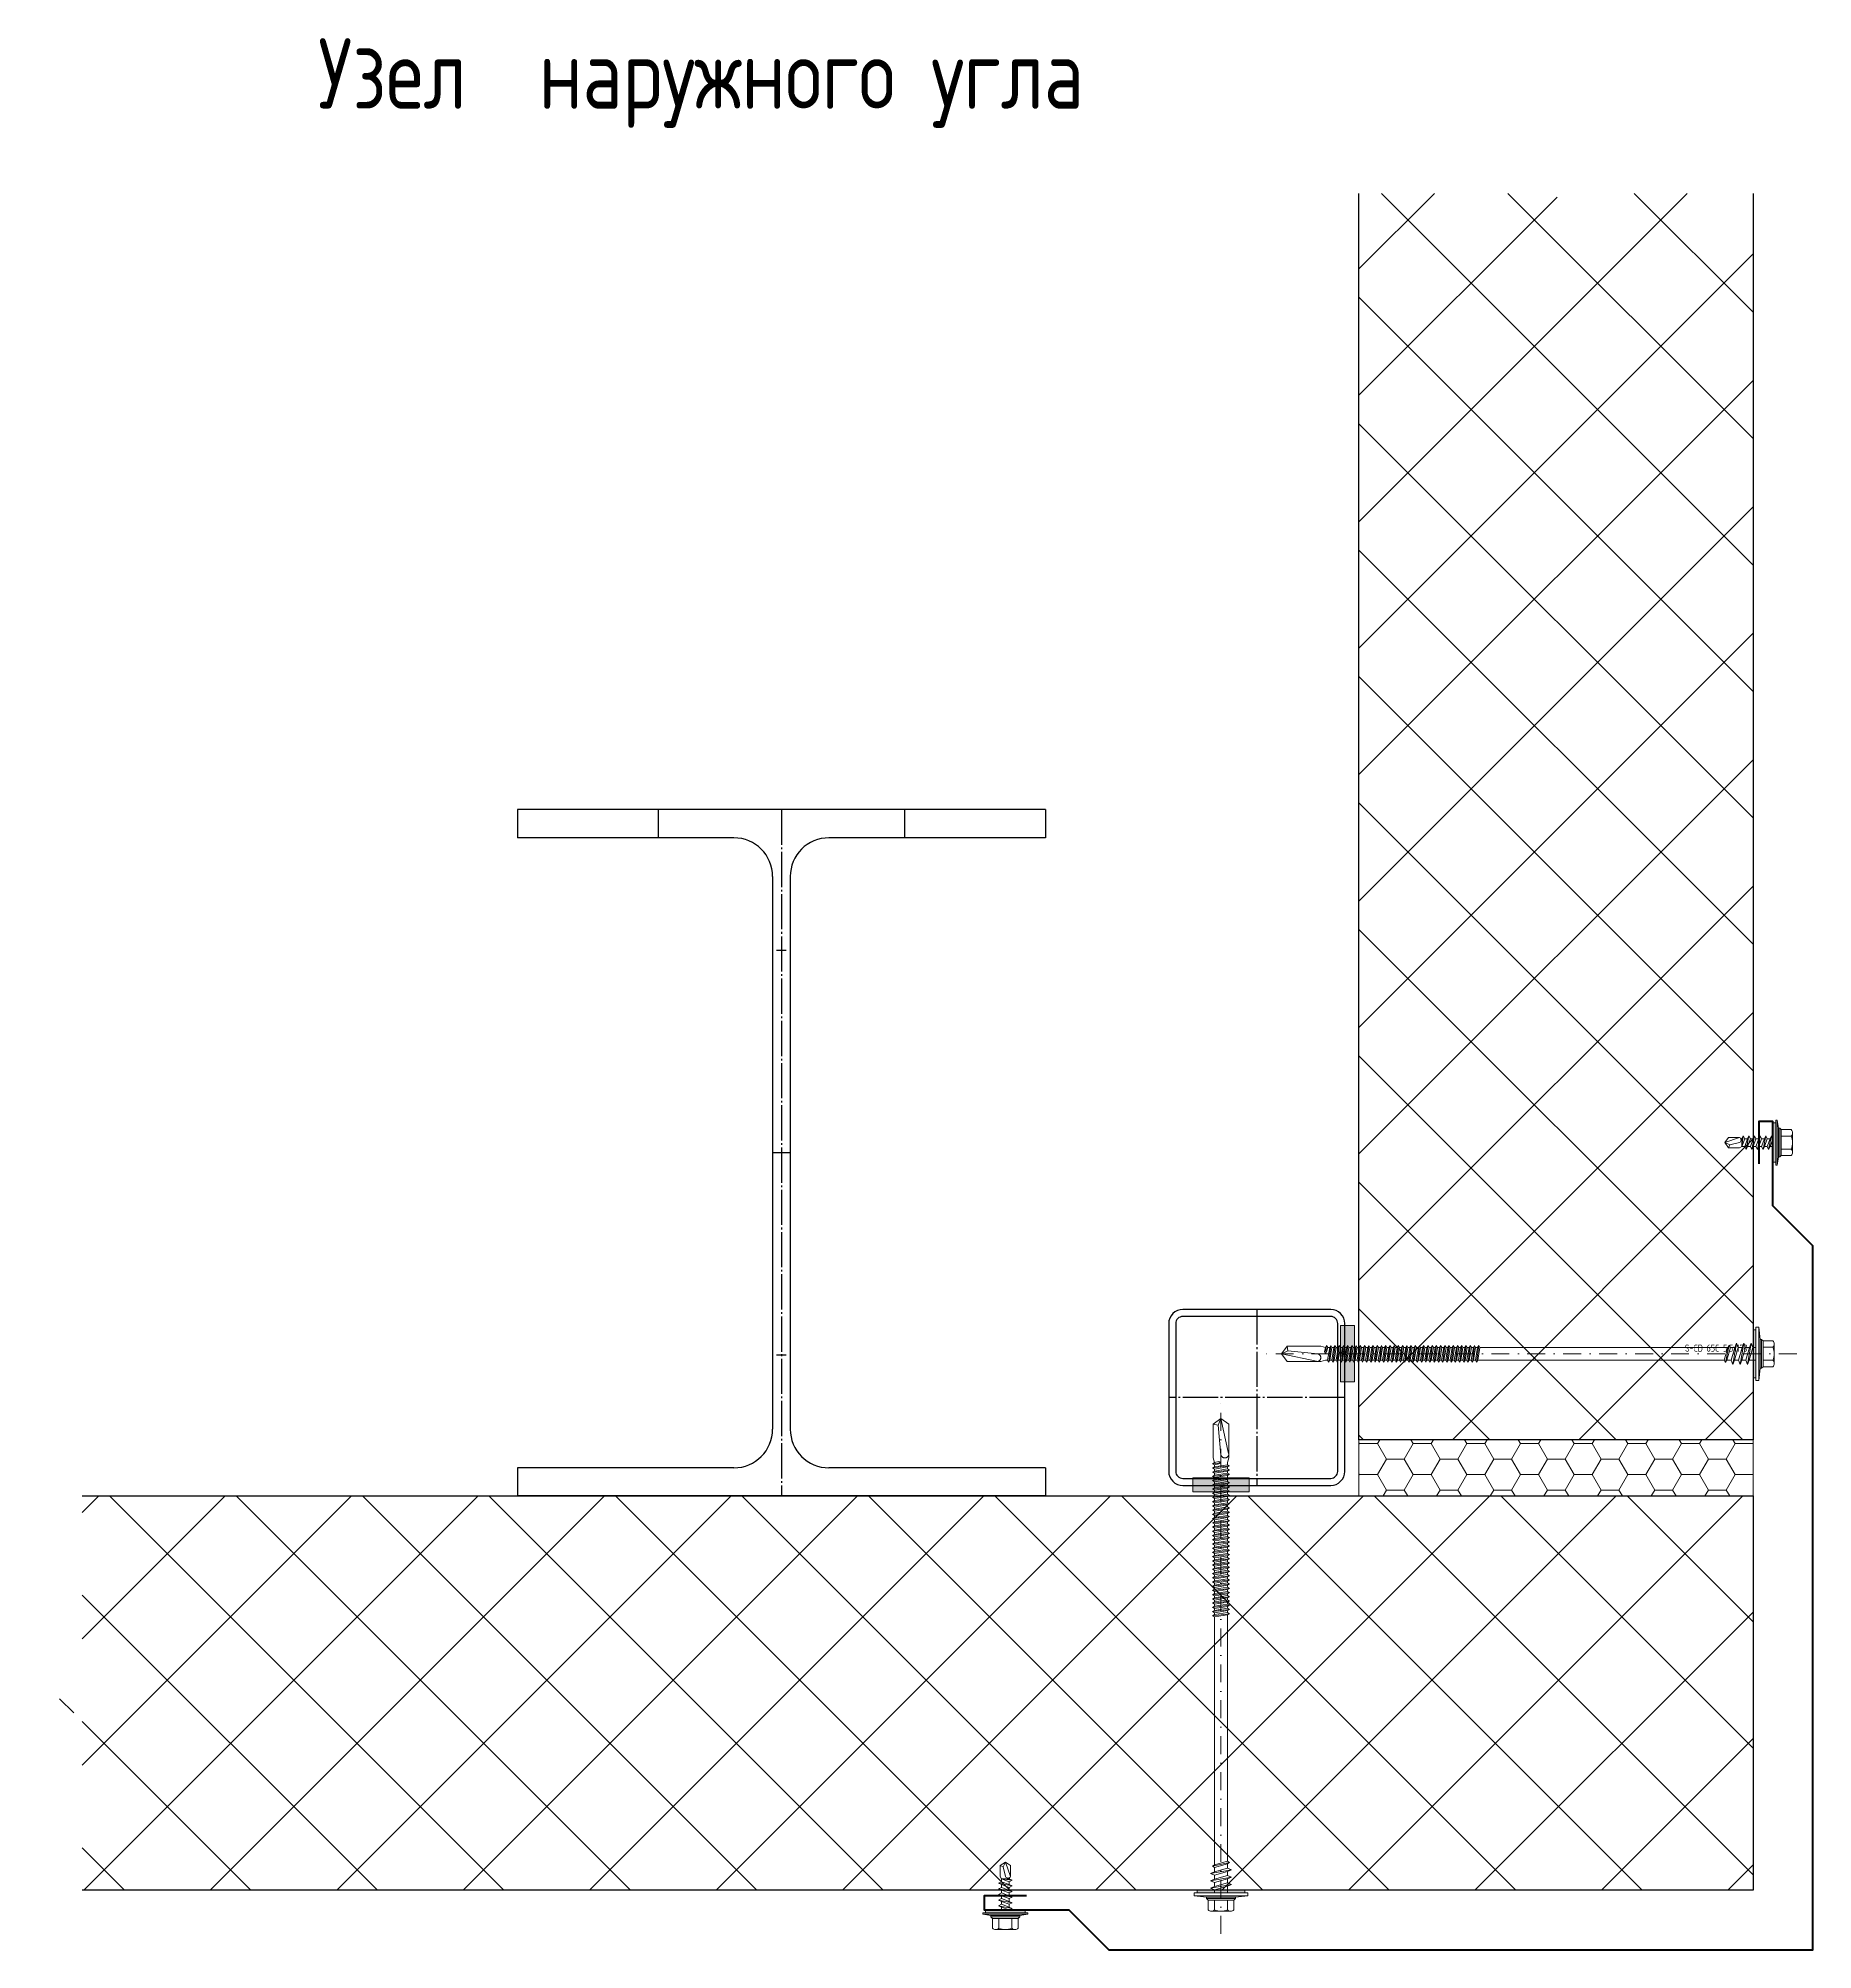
# Model space of a CAD drawing. Header units: millimetres. Extents: x -351329 to 406471, y -253833 to 111767.
# Drawn here: x -245434 to -244426, y -188725 to -187638 of the extents above; entities that cross this region are included whole.
import ezdxf

# ---------------------------------------------------------------- set-up
doc = ezdxf.new("R2010")
doc.units = ezdxf.units.MM
doc.linetypes.add('DASHDOT', pattern=[25.4, 12.7, -6.35, 0, -6.35])
doc.linetypes.add('GOST2.303 5', pattern=[24, 20, -1.5, 1, -1.5])
doc.layers.add('03_Осевые', color=4, linetype='GOST2.303 5')
doc.layers.add('07_Непечатаемые', color=2, linetype='Continuous', plot=False)
for name, color, linetype, lineweight in [('_Саморез', 12, 'Continuous', 9), ('_Сендвичи', 230, 'Continuous', 30), ('_Текст', 141, 'Continuous', 20), ('_Фасонные эл.', 7, 'Continuous', 40), ('выноска', 7, 'Continuous', 13), ('Нумерация', 91, 'Continuous', 30), ('тонкие', 221, 'Continuous', 13)]:
    doc.layers.add(name, color=color, linetype=linetype, lineweight=lineweight)
doc.styles.add('GOST 2.304', font='CS_Gost2304.shx')
doc.styles.add('Museo sans', font='CS_Gost2304.shx')
doc.dimstyles.new('SPDS', dxfattribs={"dimscale": 100, "dimtxt": 2.5, "dimasz": 2.5, "dimexe": 1.25, "dimexo": 0.625, "dimtad": 1, "dimdec": 0, "dimrnd": 0.001, "dimtxsty": 'GOST 2.304', "dimblk": 'OBLIQUE', "dimcen": 2.5, "dimdle": 2, "dimadec": 0, "dimazin": 2, "dimtfac": 0.75, "dimtdec": 0, "dimtmove": 1, "dimatfit": 3, "dimfxl": 1, "dimtolj": 1, "dimarcsym": 0})

msp = doc.modelspace()

# ---------------------------------------------------------------- texts
at = {"layer": '_Текст', "color": 7, "linetype": 'Continuous', "lineweight": 35, "ltscale": 10, "style": 'Museo sans'}
msp.add_text('Узел  наружного угла', height=40, dxfattribs=at).set_placement((-245275.1, -187678.4))

# ---------------------------------------------------------------- blocks, each defined once
blk = doc.blocks.new('*D758')
at = {"layer": 'Defpoints', "color": 0, "transparency": 16777216}
for p in [(0, 2.5), (0, -167.5), (0, -167.5)]:
    blk.add_point(p, dxfattribs=at)
at = {"layer": 'Defpoints', "color": 0, "transparency": 16777216, "insert": (-2.02, -13.1), "char_height": 2.5, "attachment_point": 5, "rotation": 90, "style": 'GOST 2.304'}
blk.add_mtext('\\A1;S-CD 65C 5.5х170', dxfattribs=at)
blk = doc.blocks.new('_Oblique')
at = {"layer": 'выноска', "color": 0, "lineweight": -2}
blk.add_line((-0.5, -0.5), (0.5, 0.5), dxfattribs=at)
blk = doc.blocks.new('*D728')
at = {"layer": 'Defpoints', "color": 0, "transparency": 16777216}
for p in [(0, 2), (0, -17), (0, -17)]:
    blk.add_point(p, dxfattribs=at)
at = {"layer": 'Defpoints', "color": 0, "transparency": 16777216, "insert": (-1.18, -7.5), "char_height": 1, "attachment_point": 5, "rotation": 90, "style": 'GOST 2.304'}
blk.add_mtext('\\A1;S-MD 53Z 4.8х19', dxfattribs=at)
blk = doc.blocks.new('*U192')
for p, q in [((-150, 390), (150, 390)), ((-150, 374), (-150, 390)), ((150, 374), (150, 390)), ((-150, 374), (-27, 374)), ((27, 374), (150, 374)), ((-5, 38), (-5, 352)), ((5, 38), (5, 352)), ((-150, 16), (-27, 16)), ((-150, 0), (-150, 16)), ((27, 16), (150, 16)), ((150, 0), (150, 16)), ((-150, 0), (150, 0))]:
    blk.add_line(p, q)
for centre, start, end in [((-27, 352), 0, 90), ((27, 352), 90, 180), ((-27, 38), 270, 360), ((27, 38), 180, 270)]:
    blk.add_arc(centre, 22, start, end)
at = {"layer": '03_Осевые'}
for p, q in [((0, 0), (0, 390)), ((-5, 195), (5, 195))]:
    blk.add_line(p, q, dxfattribs=at)
at = {"layer": '07_Непечатаемые'}
for p, q in [((-2.75, 310), (2.75, 310)), ((-2.75, 80), (2.75, 80)), ((-70, 0), (-70, 16)), ((70, 0), (70, 16))]:
    blk.add_line(p, q, dxfattribs=at)
blk = doc.blocks.new('*U195')
for points in [[(-42, -50), (42, -50, 0.414214), (50, -42), (50, 42, 0.414214), (42, 50), (-42, 50, 0.414214), (-50, 42), (-50, -42, 0.414214)], [(-42, -46), (42, -46, 0.414214), (46, -42), (46, 42, 0.414214), (42, 46), (-42, 46, 0.414214), (-46, 42), (-46, -42, 0.414214)]]:
    blk.add_lwpolyline(points, format="xyb", close=True)
at = {"layer": '03_Осевые'}
for p, q in [((0, -50), (0, 50)), ((-50, 0), (50, 0))]:
    blk.add_line(p, q, dxfattribs=at)
blk = doc.blocks.new('*U757')
at = {"layer": '_Саморез'}
h = blk.add_hatch(color=256, dxfattribs=at)
h.paths.add_polyline_path([(8.5, 0), (8.5, 1), (0, 1), (0, 0)])
h.paths.add_polyline_path([(-8.5, 1), (-8.5, 0), (0, 0), (0, 1)])
for p, q in [((3.75, -2), (-3.75, -0.7)), ((3.75, -4.6), (-3.75, -3.3)), ((3.75, -7.2), (-3.75, -5.9)), ((3.05, -9.8), (-3.05, -8.5)), ((3, -98.2), (-3, -97.45)), ((3, -99.7), (-3, -98.95)), ((3, -101.2), (-3, -100.45)), ((3, -102.7), (-3, -101.95)), ((3, -104.2), (-3, -103.45)), ((3, -105.7), (-3, -104.95)), ((3, -107.2), (-3, -106.45)), ((3, -108.7), (-3, -107.95)), ((3, -110.2), (-3, -109.45)), ((3, -111.7), (-3, -110.95)), ((3, -113.2), (-3, -112.45)), ((3, -114.7), (-3, -113.95)), ((3, -116.2), (-3, -115.45)), ((3, -117.7), (-3, -116.95)), ((3, -119.2), (-3, -118.45)), ((3, -120.7), (-3, -119.95)), ((3, -122.2), (-3, -121.45)), ((3, -123.7), (-3, -122.95)), ((3, -125.2), (-3, -124.45)), ((3, -126.7), (-3, -125.95)), ((3, -128.2), (-3, -127.45)), ((3, -129.7), (-3, -128.95)), ((3, -131.2), (-3, -130.45)), ((3, -132.7), (-3, -131.95)), ((3, -134.2), (-3, -133.45)), ((3, -135.7), (-3, -134.95)), ((3, -137.2), (-3, -136.45)), ((3, -138.7), (-3, -137.95)), ((3, -140.2), (-3, -139.45)), ((3, -141.7), (-3, -140.95)), ((3, -143.2), (-3, -142.45)), ((3, -144.7), (-3, -143.95)), ((3, -146.2), (-3, -145.45)), ((3, -147.7), (-3, -146.95)), ((3, -149.2), (-3, -148.45)), ((3, -150.7), (-3, -149.95)), ((0, -151.825), (-3, -151.45))]:
    blk.add_line(p, q, dxfattribs=at)
at = {"layer": '_Саморез', "linetype": 'DASHDOT', "ltscale": 0.5}
blk.add_lwpolyline([(0, 15.5), (0, -174.5)], dxfattribs=at)
at = {"layer": '_Саморез'}
for points in [[(-4.6, 3.5), (-4.6, 7)], [(-3.45, 7.5), (3.45, 7.5)], [(-2.3, 3.5), (-2.3, 7)], [(2.3, 3.5), (2.3, 7)], [(4.6, 7), (4.6, 3.5)], [(9.5, 2), (5.1, 2.5), (-5.1, 2.5), (-9.5, 2), (9.5, 2)], [(9.5, 1), (-9.5, 1), (-9.5, 2), (9.5, 2), (9.5, 1)], [(5.1, 3), (4.6, 3.5), (-4.6, 3.5), (-5.1, 3), (5.1, 3)], [(5.1, 2.5), (5.1, 3), (-5.1, 3), (-5.1, 2.5), (5.1, 2.5)], [(-2.25, 1), (-2.25, -0.1)], [(2.25, 1), (2.25, -1.4)], [(-2.25, -1.3), (-2.25, -2.7)], [(-2.25, -3.9), (-2.25, -5.3)], [(-2.25, -6.5), (-2.25, -8)], [(2.25, -2.6), (2.25, -4)], [(2.25, -5.2), (2.25, -6.6)], [(-2.25, -9), (-2.25, -97.05)], [(2.25, -7.8), (2.25, -9.3)], [(2.25, -10.3), (2.25, -97.8)], [(-2.25, -97.85), (-2.25, -98.55)], [(-2.25, -99.35), (-2.25, -100.05)], [(-2.25, -100.85), (-2.25, -101.55)], [(2.25, -98.6), (2.25, -99.3)], [(2.25, -100.1), (2.25, -100.8)], [(2.25, -101.6), (2.25, -102.3)], [(-2.25, -102.35), (-2.25, -103.05)], [(-2.25, -103.85), (-2.25, -104.55)], [(-2.25, -105.35), (-2.25, -106.05)], [(-2.25, -106.85), (-2.25, -107.55)], [(-2.25, -108.35), (-2.25, -109.05)], [(2.25, -103.1), (2.25, -103.8)], [(2.25, -104.6), (2.25, -105.3)], [(2.25, -106.1), (2.25, -106.8)], [(2.25, -107.6), (2.25, -108.3)], [(-2.25, -109.85), (-2.25, -110.55)], [(-2.25, -111.35), (-2.25, -112.05)], [(-2.25, -112.85), (-2.25, -113.55)], [(-2.25, -114.35), (-2.25, -115.05)], [(2.25, -109.1), (2.25, -109.8)], [(2.25, -110.6), (2.25, -111.3)], [(2.25, -112.1), (2.25, -112.8)], [(2.25, -113.6), (2.25, -114.3)], [(2.25, -115.1), (2.25, -115.8)], [(-2.25, -115.85), (-2.25, -116.55)], [(-2.25, -117.35), (-2.25, -118.05)], [(-2.25, -118.85), (-2.25, -119.55)], [(-2.25, -120.35), (-2.25, -121.05)], [(-2.25, -121.85), (-2.25, -122.55)], [(2.25, -116.6), (2.25, -117.3)], [(2.25, -118.1), (2.25, -118.8)], [(2.25, -119.6), (2.25, -120.3)], [(2.25, -121.1), (2.25, -121.8)], [(-2.25, -123.35), (-2.25, -124.05)], [(-2.25, -124.85), (-2.25, -125.55)], [(-2.25, -126.35), (-2.25, -127.05)], [(-2.25, -127.85), (-2.25, -128.55)], [(2.25, -122.6), (2.25, -123.3)], [(2.25, -124.1), (2.25, -124.8)], [(2.25, -125.6), (2.25, -126.3)], [(2.25, -127.1), (2.25, -127.8)], [(2.25, -128.6), (2.25, -129.3)], [(-2.25, -129.35), (-2.25, -130.05)], [(-2.25, -130.85), (-2.25, -131.55)], [(-2.25, -132.35), (-2.25, -133.05)], [(-2.25, -133.85), (-2.25, -134.55)], [(-2.25, -135.35), (-2.25, -136.05)], [(2.25, -130.1), (2.25, -130.8)], [(2.25, -131.6), (2.25, -132.3)], [(2.25, -133.1), (2.25, -133.8)], [(2.25, -134.6), (2.25, -135.3)], [(-2.25, -136.85), (-2.25, -137.55)], [(-2.25, -138.35), (-2.25, -139.05)], [(-2.25, -139.85), (-2.25, -140.55)], [(-2.25, -141.35), (-2.25, -142.05)], [(2.25, -136.1), (2.25, -136.8)], [(2.25, -137.6), (2.25, -138.3)], [(2.25, -139.1), (2.25, -139.8)], [(2.25, -140.6), (2.25, -141.3)], [(2.25, -142.1), (2.25, -142.8)], [(-2.25, -142.85), (-2.25, -143.55)], [(-2.25, -144.35), (-2.25, -145.05)], [(-2.25, -145.85), (-2.25, -146.55)], [(-2.25, -147.35), (-2.25, -148.05)], [(-2.25, -148.85), (-2.25, -149.55)], [(2.25, -143.6), (2.25, -144.3)], [(2.25, -145.1), (2.25, -145.8)], [(2.25, -146.6), (2.25, -147.3)], [(2.25, -148.1), (2.25, -148.8)], [(-2.75, -153.5), (-2.25, -151.85)], [(-2.25, -150.35), (-2.25, -151.05)], [(2.25, -149.6), (2.25, -150.3)], [(2.25, -151.1), (2.25, -151.85)], [(2.75, -153.5), (2.25, -151.85)], [(0, -167.5), (-2.75, -165.5)], [(0, -167.5), (2.75, -165.5)]]:
    blk.add_lwpolyline(points, dxfattribs=at)
for points in [[(8.5, 0), (-8.5, 0), (-8.5, 1), (8.5, 1)], [(-2.25, -0.1), (2.25, -1.4), (3.75, -2), (2.25, -2.6), (-2.25, -1.3), (-3.75, -0.7)], [(-2.25, -2.7), (2.25, -4), (3.75, -4.6), (2.25, -5.2), (-2.25, -3.9), (-3.75, -3.3)], [(-2.25, -5.3), (2.25, -6.6), (3.75, -7.2), (2.25, -7.8), (-2.25, -6.5), (-3.75, -5.9)], [(-2.25, -8), (2.25, -9.3), (3.05, -9.8), (2.25, -10.3), (-2.25, -9), (-3.05, -8.5)], [(-2.25, -97.05), (2.25, -97.8), (3, -98.2), (2.25, -98.6), (-2.25, -97.85), (-3, -97.45)], [(-2.25, -98.55), (2.25, -99.3), (3, -99.7), (2.25, -100.1), (-2.25, -99.35), (-3, -98.95)], [(-2.25, -100.05), (2.25, -100.8), (3, -101.2), (2.25, -101.6), (-2.25, -100.85), (-3, -100.45)], [(-2.25, -101.55), (2.25, -102.3), (3, -102.7), (2.25, -103.1), (-2.25, -102.35), (-3, -101.95)], [(-2.25, -103.05), (2.25, -103.8), (3, -104.2), (2.25, -104.6), (-2.25, -103.85), (-3, -103.45)], [(-2.25, -104.55), (2.25, -105.3), (3, -105.7), (2.25, -106.1), (-2.25, -105.35), (-3, -104.95)], [(-2.25, -106.05), (2.25, -106.8), (3, -107.2), (2.25, -107.6), (-2.25, -106.85), (-3, -106.45)], [(-2.25, -107.55), (2.25, -108.3), (3, -108.7), (2.25, -109.1), (-2.25, -108.35), (-3, -107.95)], [(-2.25, -109.05), (2.25, -109.8), (3, -110.2), (2.25, -110.6), (-2.25, -109.85), (-3, -109.45)], [(-2.25, -110.55), (2.25, -111.3), (3, -111.7), (2.25, -112.1), (-2.25, -111.35), (-3, -110.95)], [(-2.25, -112.05), (2.25, -112.8), (3, -113.2), (2.25, -113.6), (-2.25, -112.85), (-3, -112.45)], [(-2.25, -113.55), (2.25, -114.3), (3, -114.7), (2.25, -115.1), (-2.25, -114.35), (-3, -113.95)], [(-2.25, -115.05), (2.25, -115.8), (3, -116.2), (2.25, -116.6), (-2.25, -115.85), (-3, -115.45)], [(-2.25, -116.55), (2.25, -117.3), (3, -117.7), (2.25, -118.1), (-2.25, -117.35), (-3, -116.95)], [(-2.25, -118.05), (2.25, -118.8), (3, -119.2), (2.25, -119.6), (-2.25, -118.85), (-3, -118.45)], [(-2.25, -119.55), (2.25, -120.3), (3, -120.7), (2.25, -121.1), (-2.25, -120.35), (-3, -119.95)], [(-2.25, -121.05), (2.25, -121.8), (3, -122.2), (2.25, -122.6), (-2.25, -121.85), (-3, -121.45)], [(-2.25, -122.55), (2.25, -123.3), (3, -123.7), (2.25, -124.1), (-2.25, -123.35), (-3, -122.95)], [(-2.25, -124.05), (2.25, -124.8), (3, -125.2), (2.25, -125.6), (-2.25, -124.85), (-3, -124.45)], [(-2.25, -125.55), (2.25, -126.3), (3, -126.7), (2.25, -127.1), (-2.25, -126.35), (-3, -125.95)], [(-2.25, -127.05), (2.25, -127.8), (3, -128.2), (2.25, -128.6), (-2.25, -127.85), (-3, -127.45)], [(-2.25, -128.55), (2.25, -129.3), (3, -129.7), (2.25, -130.1), (-2.25, -129.35), (-3, -128.95)], [(-2.25, -130.05), (2.25, -130.8), (3, -131.2), (2.25, -131.6), (-2.25, -130.85), (-3, -130.45)], [(-2.25, -131.55), (2.25, -132.3), (3, -132.7), (2.25, -133.1), (-2.25, -132.35), (-3, -131.95)], [(-2.25, -133.05), (2.25, -133.8), (3, -134.2), (2.25, -134.6), (-2.25, -133.85), (-3, -133.45)], [(-2.25, -134.55), (2.25, -135.3), (3, -135.7), (2.25, -136.1), (-2.25, -135.35), (-3, -134.95)], [(-2.25, -136.05), (2.25, -136.8), (3, -137.2), (2.25, -137.6), (-2.25, -136.85), (-3, -136.45)], [(-2.25, -137.55), (2.25, -138.3), (3, -138.7), (2.25, -139.1), (-2.25, -138.35), (-3, -137.95)], [(-2.25, -139.05), (2.25, -139.8), (3, -140.2), (2.25, -140.6), (-2.25, -139.85), (-3, -139.45)], [(-2.25, -140.55), (2.25, -141.3), (3, -141.7), (2.25, -142.1), (-2.25, -141.35), (-3, -140.95)], [(-2.25, -142.05), (2.25, -142.8), (3, -143.2), (2.25, -143.6), (-2.25, -142.85), (-3, -142.45)], [(-2.25, -143.55), (2.25, -144.3), (3, -144.7), (2.25, -145.1), (-2.25, -144.35), (-3, -143.95)], [(-2.25, -145.05), (2.25, -145.8), (3, -146.2), (2.25, -146.6), (-2.25, -145.85), (-3, -145.45)], [(-2.25, -146.55), (2.25, -147.3), (3, -147.7), (2.25, -148.1), (-2.25, -147.35), (-3, -146.95)], [(-2.25, -148.05), (2.25, -148.8), (3, -149.2), (2.25, -149.6), (-2.25, -148.85), (-3, -148.45)], [(-2.25, -149.55), (2.25, -150.3), (3, -150.7), (2.25, -151.1), (-2.25, -150.35), (-3, -149.95)], [(-2.25, -151.05), (-0.75, -151.425), (0, -151.825), (-0.75, -152.225), (-2.25, -151.85), (-3, -151.45)]]:
    blk.add_lwpolyline(points, close=True, dxfattribs=at)
at = {"layer": '_Саморез', "linetype": 'DASHDOT'}
for points in [[(-2.75, -165.5), (-2.75, -153.5)], [(-1, -165.2), (0, -154.5)], [(0, -167.5), (2.75, -154.5)], [(2.75, -165.5), (2.75, -153.5)], [(-2.75, -165.5), (-1, -165.2)], [(-1, -165.2), (0, -167.5)]]:
    blk.add_lwpolyline(points, dxfattribs=at)
at = {"layer": '_Саморез'}
for centre, radius, start, end in [((-3.45, 5.927), 1.573, 43.002869, 136.997131), ((0, 1.96), 5.54, 65.470453, 114.529547), ((3.45, 5.927), 1.573, 43.002869, 136.997131)]:
    blk.add_arc(centre, radius, start, end, dxfattribs=at)
at = {"layer": '_Саморез', "linetype": 'DASHDOT'}
blk.add_arc((1.375, -154.945), 1.445, 17.945253, 162.054747, dxfattribs=at)
at = {"layer": 'Defpoints', "color": 1}
dim = blk.add_linear_dim(base=(0, -167.5), p1=(0, 2.5), p2=(0, -167.5), angle=270, text='S-CD 65C 5.5х<>', dimstyle='SPDS', override={"dimscale": 1, "dimdec": 2, "dimlfac": 1, "dimtxsty": 'GOST 2.304', "dimse1": 1, "dimse2": 1, "dimsd1": 1, "dimsd2": 1, "dimtdec": 2, "dimtolj": 1}, dxfattribs=at)
dim.commit()
dim.dimension.update_dxf_attribs({"geometry": '*D758', "text_midpoint": (0, -13.1), "dimtype": 160})
blk = doc.blocks.new('*U726')
at = {"layer": '_Саморез'}
blk.add_hatch(color=256, dxfattribs=at).paths.add_polyline_path([(-7, 0), (7, 0), (7, 1), (-7, 1)])
for p, q in [((-2.4, -1.5), (2.4, -0.5)), ((-2.4, -3.5), (2.4, -2.5)), ((-2.4, -5.5), (2.4, -4.5)), ((-2.4, -7.5), (2.4, -6.5)), ((-2.4, -9.5), (2.4, -8.5)), ((-1.4, -11), (2.4, -10.5)), ((1.4, -11), (-1.4, -11))]:
    blk.add_line(p, q, dxfattribs=at)
for points in [[(3.45, 7), (-3.45, 7)], [(-8, 1.5), (-5.1, 2), (5.1, 2), (8, 1.5), (-8, 1.5)], [(-8, 1), (8, 1), (8, 1.5), (-8, 1.5), (-8, 1)], [(-5.1, 2.5), (-4.6, 3), (4.6, 3), (5.1, 2.5), (-5.1, 2.5)], [(-5.1, 2), (-5.1, 2.5), (5.1, 2.5), (5.1, 2), (-5.1, 2)], [(-4.6, 6.5), (-4.6, 3)], [(-2.3, 3), (-2.3, 6.5)], [(-1.4, 0), (-1.4, -1)], [(-1.4, -1), (1.4, 0)], [(2.4, -0.5), (1.4, 0)], [(2.3, 3), (2.3, 6.45)], [(4.6, 6.5), (4.6, 3)], [(-2.4, -1.5), (-1.4, -1)], [(-2.4, -1.5), (-1.4, -2)], [(-2.4, -3.5), (-1.4, -3)], [(-2.4, -3.5), (-1.4, -4)], [(-2.4, -5.5), (-1.4, -5)], [(-2.4, -5.5), (-1.4, -6)], [(-1.4, -2), (1.4, -1)], [(-1.4, -2), (-1.4, -3)], [(-1.4, -3), (1.4, -2)], [(-1.4, -4), (1.4, -3)], [(-1.4, -4), (-1.4, -5)], [(-1.4, -5), (1.4, -4)], [(-1.4, -6), (1.4, -5)], [(-1.4, -6), (-1.4, -7)], [(-1.4, -7), (1.4, -6)], [(2.4, -0.5), (1.4, -1)], [(1.4, -1), (1.4, -2)], [(2.4, -2.5), (1.4, -2)], [(2.4, -2.5), (1.4, -3)], [(1.4, -3), (1.4, -4)], [(2.4, -4.5), (1.4, -4)], [(2.4, -4.5), (1.4, -5)], [(1.4, -5), (1.4, -6)], [(2.4, -6.5), (1.4, -6)], [(2.4, -6.5), (1.4, -7)], [(-2.4, -7.5), (-1.4, -7)], [(-2.4, -7.5), (-1.4, -8)], [(-2.4, -9.5), (-1.4, -9)], [(-2.4, -9.5), (-1.4, -10)], [(-1.4, -11), (-1.8, -11.8), (-1.8, -15.8)], [(-1.4, -8), (1.4, -7)], [(-1.4, -8), (-1.4, -9)], [(-1.4, -9), (1.4, -8)], [(-1.4, -10), (1.4, -9)], [(-1.4, -10), (-1.4, -11)], [(-1.4, -11), (1.4, -10)], [(-0.8, -15.3), (0, -11.9)], [(0, -17), (1.8, -11.9)], [(1.4, -7), (1.4, -8)], [(2.4, -8.5), (1.4, -8)], [(2.4, -8.5), (1.4, -9)], [(1.4, -9), (1.4, -10)], [(2.4, -10.5), (1.4, -10)], [(2.4, -10.5), (1.4, -11)], [(1.4, -11), (1.8, -11.8), (1.8, -15.8)], [(-1.8, -15.8), (-0.8, -15.3)], [(0, -17), (-1.8, -15.8)], [(-0.8, -15.3), (0, -17)], [(0, -17), (1.8, -15.8)]]:
    blk.add_lwpolyline(points, dxfattribs=at)
blk.add_lwpolyline([(-7, 0), (7, 0), (7, 1), (-7, 1)], close=True, dxfattribs=at)
for centre, radius, start, end in [((-3.45, 5.43), 1.57, 43.00287, 136.99713), ((0, 1.46), 5.54, 65.47045, 114.52955), ((3.45, 5.43), 1.57, 43.00287, 136.99713), ((0.9, -12.27), 0.975, 22.61986, 157.38014)]:
    blk.add_arc(centre, radius, start, end, dxfattribs=at)
at = {"layer": 'Defpoints'}
dim = blk.add_linear_dim(base=(0, -17), p1=(0, 2), p2=(0, -17), angle=90, text='S-MD 53Z 4.8х<>', dimstyle='SPDS', override={"dimscale": 1, "dimtxt": 1, "dimse1": 1, "dimse2": 1, "dimsd1": 1, "dimsd2": 1}, dxfattribs=at)
dim.commit()
dim.dimension.update_dxf_attribs({"geometry": '*D728', "text_midpoint": (-1.18, -7.5)})

# ---------------------------------------------------------------- hatches: boundary and pattern name
at = {"layer": 'тонкие', "ltscale": 10}
h = msp.add_hatch(dxfattribs=at)
h.set_pattern_fill('ANSI37', color=256, scale=16, angle=90)
h.set_pattern_definition([(135, (-275476.22, -230487.605), (-35.921024, -35.921024), []), (225, (-275476.22, -230487.605), (35.921024, -35.921024), [])])
h.paths.add_polyline_path([(-244459.8, -187726.5), (-244559.3, -187726.5), (-244565.5, -187751.5), (-244578, -187701.5), (-244584.3, -187726.5), (-244683.8, -187726.5), (-244683.8, -188434.7), (-244459.8, -188434.7)])
h = msp.add_hatch(color=256, dxfattribs=at)
h.dxf.hatch_style = 1
h.paths.add_polyline_path([(-244686.2, -188401.9), (-244694.2, -188401.9), (-244694.2, -188369.9), (-244686.2, -188369.9)])
h = msp.add_hatch(dxfattribs=at)
h.set_pattern_fill('HONEY', color=256, scale=3.2)
h.set_pattern_definition([(0, (-288742.2196, -159409.645), (15.24, 8.798818), [10.16, -20.32]), (120, (-288742.2196, -159409.645), (-15.24, 8.7988181), [10.16, -20.32]), (60, (-288742.2196, -159409.645), (3e-08, 17.5976362), [-20.32, 10.16])])
h.paths.add_polyline_path([(-244683.8, -188434.7), (-244683.8, -188466.7), (-244459.8, -188466.7), (-244459.8, -188434.7)])
h = msp.add_hatch(color=256, dxfattribs=at)
h.dxf.hatch_style = 1
h.paths.add_polyline_path([(-244778.1, -188464.3), (-244778.1, -188456.3), (-244746.1, -188456.3), (-244746.1, -188464.3)])
h = msp.add_hatch(dxfattribs=at)
h.set_pattern_fill('ANSI37', color=256, scale=16)
h.set_pattern_definition([(45, (-288825.096, -159762.735), (-35.921024, 35.921024), []), (135, (-288825.096, -159762.735), (-35.921024, -35.921024), [])])
h.paths.add_polyline_path([(-245409, -188466.7), (-245409, -188566.2), (-245384, -188572.5), (-245434, -188585), (-245409, -188591.2), (-245409, -188690.7), (-244459.8, -188690.7), (-244459.8, -188466.7)])

# ---------------------------------------------------------------- linework, layer by layer
at = {"layer": '_Сендвичи', "ltscale": 10}
for points in [[(-244459.8, -187726.5), (-244459.8, -188434.7), (-244683.8, -188434.7), (-244683.8, -187726.5)], [(-245409, -188466.7), (-244459.8, -188466.7), (-244459.8, -188690.7), (-245409, -188690.7)]]:
    msp.add_lwpolyline(points, dxfattribs=at)
at = {"layer": '_Фасонные эл.', "ltscale": 10}
msp.add_lwpolyline([(-244872.6, -188693.9), (-244896.6, -188693.9), (-244896.6, -188701.9), (-244848.6, -188701.9), (-244825.9, -188724.6), (-244425.9, -188724.6), (-244425.9, -188324.6), (-244448.6, -188301.9), (-244448.6, -188253.9), (-244456.6, -188253.9), (-244456.6, -188277.9)], dxfattribs=at)
at = {"layer": 'тонкие', "ltscale": 10}
for p, q in [((-244683.8, -188434.7), (-244683.8, -188466.7)), ((-244459.8, -188434.7), (-244459.8, -188466.7))]:
    msp.add_line(p, q, dxfattribs=at)
for points in [[(-244686.2, -188369.9), (-244686.2, -188401.9), (-244694.2, -188401.9), (-244694.2, -188369.9)], [(-244778.1, -188464.3), (-244746.1, -188464.3), (-244746.1, -188456.3), (-244778.1, -188456.3)]]:
    msp.add_lwpolyline(points, close=True, dxfattribs=at)

# ---------------------------------------------------------------- block references
at = {"rotation": 180}
for name, p in [('*U192', (-245011.8, -188076.7)), ('*U195', (-244741.8, -188410.7))]:
    msp.add_blockref(name, p, dxfattribs=at)
at = {"layer": 'Нумерация', "ltscale": 100, "yscale": 1.6, "zscale": 1.6}
for name, p, xscale, rotation in [('*U726', (-244448.6, -188265.9), -1.6, 270), ('*U757', (-244459.8, -188385.9), 1.6, 270), ('*U757', (-244762.1, -188690.7), -1.6, 180), ('*U726', (-244884.6, -188701.9), -1.6, 180)]:
    msp.add_blockref(name, p, dxfattribs=dict(at, xscale=xscale, rotation=rotation))

msp.set_redraw_order([(e.dxf.handle, doc.entitydb.next_handle()) for e in msp.query("TEXT MTEXT ATTDEF DIMENSION ARC_DIMENSION")])  # texts and dimensions are drawn at this point

doc.saveas('drawing.dxf')
